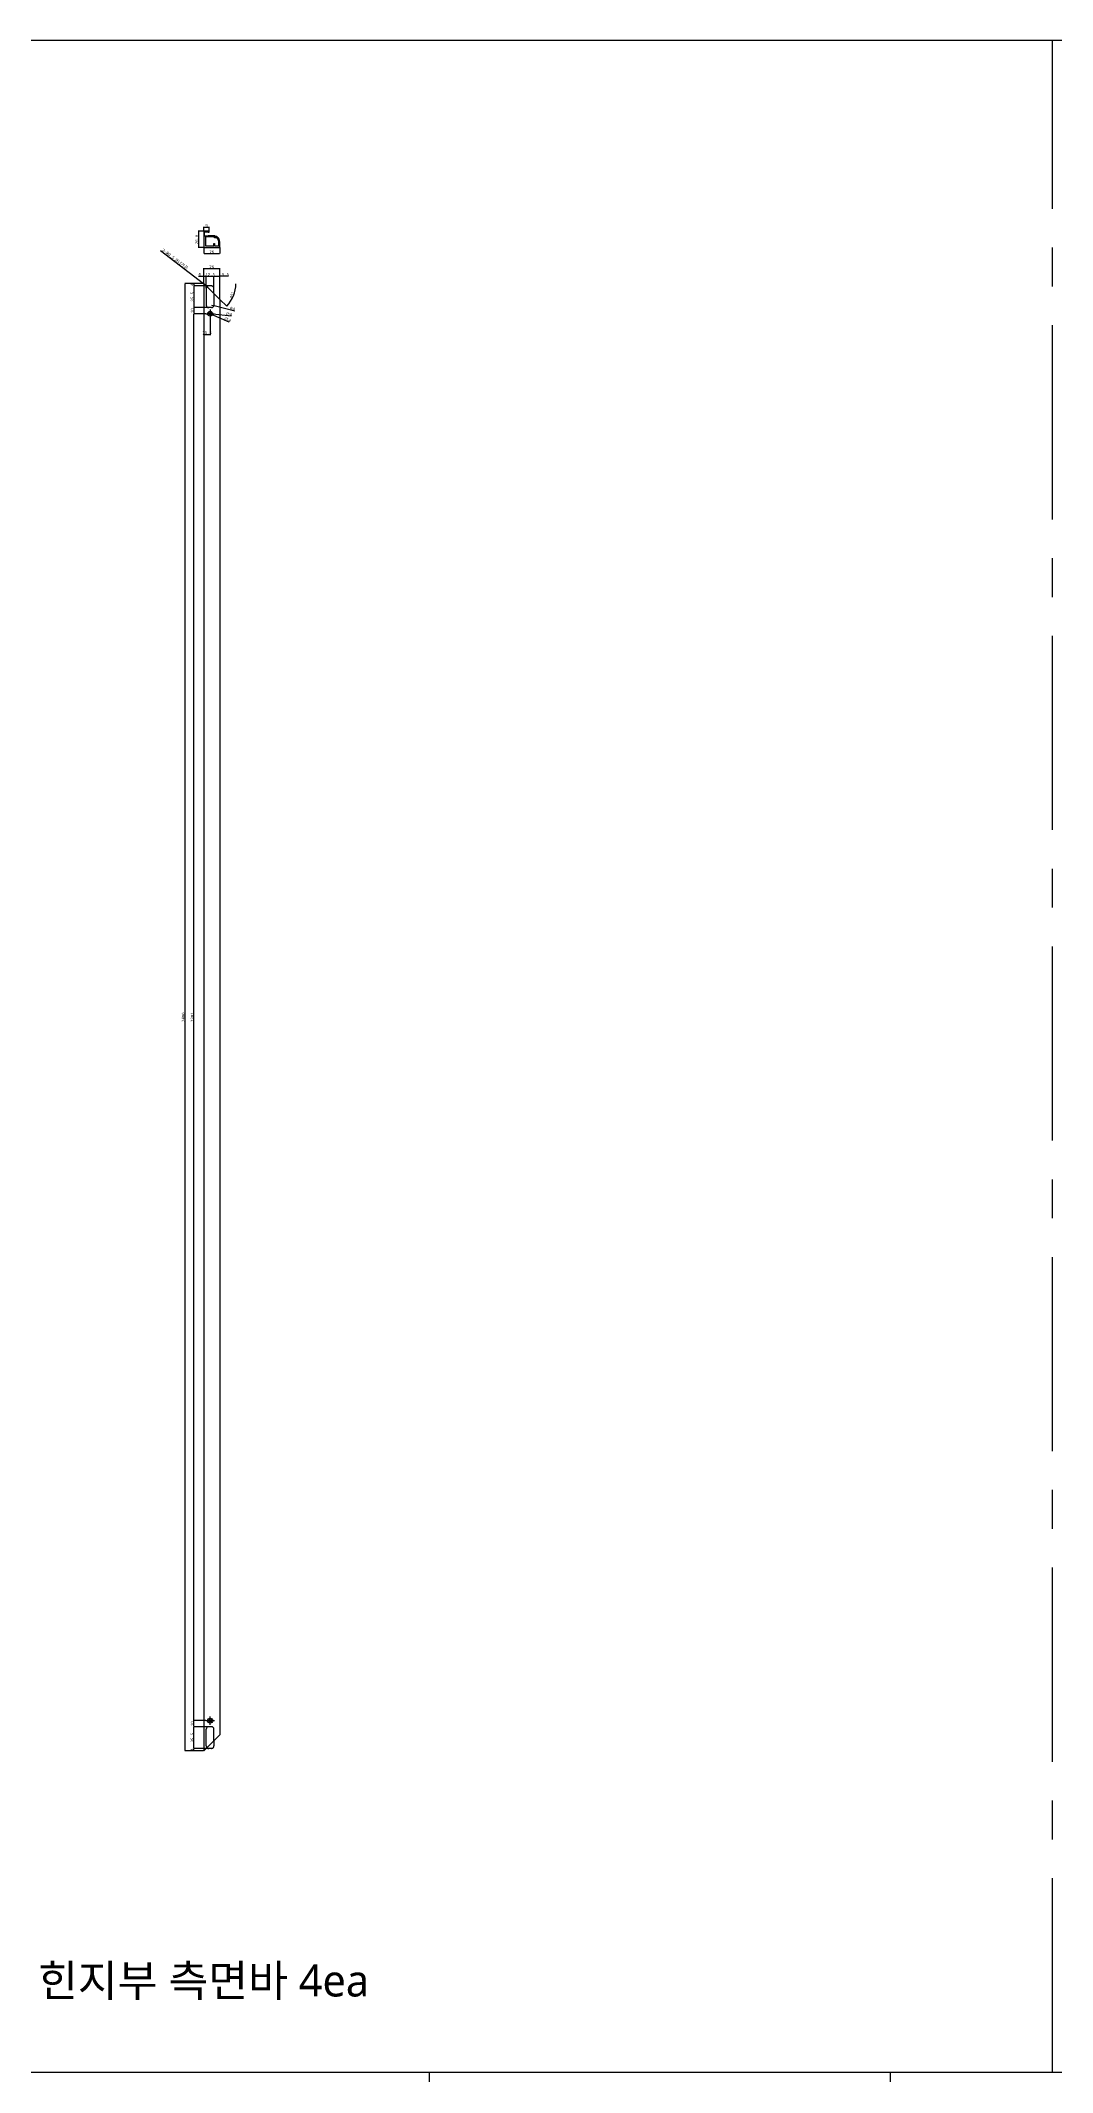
# Model space of a CAD drawing. Header units: millimetres. Extents: x -44117 to 256353, y -2095463 to 65325.
# Drawn here: x -15069 to -13414, y 58379 to 61702 of the extents above; entities that cross this region are included whole.
import ezdxf

# ---------------------------------------------------------------- set-up
doc = ezdxf.new("R2010")
doc.units = ezdxf.units.MM
doc.header["$LTSCALE"] = 10
doc.linetypes.add('CENTER', pattern=[50.8, 31.75, -6.35, 6.35, -6.35])
doc.linetypes.add('HIDDEN', pattern=[9.525, 6.35, -3.175])
doc.layers.add('cen', color=1, linetype='CENTER')
doc.layers.add('hid', color=8, linetype='HIDDEN')
doc.styles.add('고딕', font='')
doc.styles.get('고딕').set_extended_font_data('HYgtrE')
doc.dimstyles.new('hi01 a4 - 1scale', dxfattribs={"dimtxt": 5, "dimasz": 0.5, "dimexe": 0.3, "dimexo": 0.3, "dimgap": 0.2, "dimtad": 1, "dimdec": 1, "dimdsep": 46, "dimtxsty": 'Standard', "dimcen": 1, "dimclrd": 251, "dimclre": 251, "dimclrt": 3, "dimadec": 1, "dimazin": 2, "dimtfac": 1, "dimtdec": 1, "dimtix": 1, "dimtmove": 1, "dimatfit": 3, "dimfxl": 0, "dimarcsym": 0})

msp = doc.modelspace()

# ---------------------------------------------------------------- texts
at = {"color": 142, "insert": (-14802.23438, 58526.30182), "char_height": 52.004575, "width": 1506.5379465, "attachment_point": 5, "style": '고딕'}
msp.add_mtext('{\\fMalgun Gothic|b0|i0|c129|p50;힌지부 측면바 4ea}', dxfattribs=at)

# ---------------------------------------------------------------- blocks, each defined once
blk = doc.blocks.new('*D844')
at = {"color": 251, "lineweight": -2, "transparency": 16777216}
for p, q in [((-14801.7, 61305), (-14801.7, 61329.7)), ((-14801.2, 61329.4), (-14776.2, 61329.4)), ((-14775.7, 61279), (-14775.7, 61329.7))]:
    blk.add_line(p, q, dxfattribs=at)
at = {"color": 251, "transparency": 16777216}
for points in [[(-14801.2, 61329.4), (-14801.2, 61329.3), (-14801.7, 61329.4)], [(-14776.2, 61329.4), (-14776.2, 61329.3), (-14775.7, 61329.4)]]:
    blk.add_solid(points, dxfattribs=at)
at = {"layer": 'Defpoints', "color": 0, "transparency": 16777216}
for p in [(-14775.7, 61329.4), (-14801.7, 61304.7), (-14775.7, 61278.7)]:
    blk.add_point(p, dxfattribs=at)
at = {"color": 3, "transparency": 16777216, "insert": (-14788.7, 61332.1), "char_height": 5, "attachment_point": 5}
blk.add_mtext('26', dxfattribs=at)
blk = doc.blocks.new('*D845')
at = {"color": 251, "lineweight": -2, "transparency": 16777216}
for p, q in [((-14802, 61304.7), (-14818.2, 61304.7)), ((-14794, 61300.7), (-14818.2, 61300.7)), ((-14817.9, 61304.2), (-14817.9, 61301.2))]:
    blk.add_line(p, q, dxfattribs=at)
at = {"color": 251, "transparency": 16777216}
for points in [[(-14818, 61304.2), (-14817.8, 61304.2), (-14817.9, 61304.7)], [(-14818, 61301.2), (-14817.8, 61301.2), (-14817.9, 61300.7)]]:
    blk.add_solid(points, dxfattribs=at)
at = {"layer": 'Defpoints', "color": 0, "transparency": 16777216}
for p in [(-14817.9, 61300.7), (-14801.7, 61304.7), (-14793.7, 61300.7)]:
    blk.add_point(p, dxfattribs=at)
at = {"color": 3, "transparency": 16777216, "insert": (-14820.6, 61302.7), "char_height": 5, "attachment_point": 5, "rotation": 90}
blk.add_mtext('4', dxfattribs=at)
blk = doc.blocks.new('*D846')
at = {"color": 251, "lineweight": -2, "transparency": 16777216}
for p, q in [((-14802, 61300.7), (-14818.2, 61300.7)), ((-14817.9, 61300.2), (-14817.9, 61265.7)), ((-14794, 61265.2), (-14818.2, 61265.2))]:
    blk.add_line(p, q, dxfattribs=at)
at = {"color": 251, "transparency": 16777216}
for points in [[(-14818, 61300.2), (-14817.8, 61300.2), (-14817.9, 61300.7)], [(-14818, 61265.7), (-14817.8, 61265.7), (-14817.9, 61265.2)]]:
    blk.add_solid(points, dxfattribs=at)
at = {"layer": 'Defpoints', "color": 0, "transparency": 16777216}
for p in [(-14801.7, 61300.7), (-14817.9, 61265.2), (-14793.7, 61265.2)]:
    blk.add_point(p, dxfattribs=at)
at = {"color": 3, "transparency": 16777216, "insert": (-14820.6, 61283), "char_height": 5, "attachment_point": 5, "rotation": 90}
blk.add_mtext('35.5', dxfattribs=at)
blk = doc.blocks.new('*D847')
at = {"color": 251, "lineweight": -2, "transparency": 16777216}
for p, q in [((-14802, 61265.2), (-14818.2, 61265.2)), ((-14798.5, 61255.2), (-14818.2, 61255.2)), ((-14817.9, 61264.7), (-14817.9, 61255.7))]:
    blk.add_line(p, q, dxfattribs=at)
at = {"color": 251, "transparency": 16777216}
for points in [[(-14818, 61264.7), (-14817.8, 61264.7), (-14817.9, 61265.2)], [(-14818, 61255.7), (-14817.8, 61255.7), (-14817.9, 61255.2)]]:
    blk.add_solid(points, dxfattribs=at)
at = {"layer": 'Defpoints', "color": 0, "transparency": 16777216}
for p in [(-14817.9, 61255.2), (-14801.7, 61265.2), (-14798.2, 61255.2)]:
    blk.add_point(p, dxfattribs=at)
at = {"color": 3, "transparency": 16777216, "insert": (-14820.6, 61260.2), "char_height": 5, "attachment_point": 5, "rotation": 90}
blk.add_mtext('10', dxfattribs=at)
blk = doc.blocks.new('*D848')
at = {"color": 251, "lineweight": -2, "transparency": 16777216}
blk.add_line((-14775.5, 61278.5), (-14764.3, 61267.4), dxfattribs=at)
blk.add_arc((-14801.7, 61304.7), 52.6, 315.545, 359.455, dxfattribs=at)
at = {"color": 251, "transparency": 16777216}
for points in [[(-14749.2, 61304.2), (-14749.1, 61304.2), (-14749.1, 61304.7)], [(-14764.1, 61267.9), (-14764.3, 61268), (-14764.5, 61267.6)]]:
    blk.add_solid(points, dxfattribs=at)
at = {"layer": 'Defpoints', "color": 0, "transparency": 16777216}
for p in [(-14801.7, 61304.7), (-14801.7, 61304.7), (-14775.7, 61278.7), (-14756.2, 61278.5), (-14733.2, 61304.7)]:
    blk.add_point(p, dxfattribs=at)
at = {"color": 3, "transparency": 16777216, "insert": (-14755.6, 61285.7), "char_height": 5, "attachment_point": 5, "rotation": 67.5}
blk.add_mtext('45°', dxfattribs=at)
blk = doc.blocks.new('*D833')
at = {"color": 251, "lineweight": -2, "transparency": 16777216}
for p, q in [((-14794, 58908.7), (-14818.2, 58908.7)), ((-14802, 58904.7), (-14818.2, 58904.7)), ((-14817.9, 58905.2), (-14817.9, 58908.2))]:
    blk.add_line(p, q, dxfattribs=at)
at = {"color": 251, "transparency": 16777216}
for points in [[(-14818, 58908.2), (-14817.8, 58908.2), (-14817.9, 58908.7)], [(-14818, 58905.2), (-14817.8, 58905.2), (-14817.9, 58904.7)]]:
    blk.add_solid(points, dxfattribs=at)
at = {"layer": 'Defpoints', "color": 0, "transparency": 16777216}
for p in [(-14817.9, 58908.7), (-14801.7, 58904.7), (-14793.7, 58908.7)]:
    blk.add_point(p, dxfattribs=at)
at = {"color": 3, "transparency": 16777216, "insert": (-14820.6, 58906.7), "char_height": 5, "attachment_point": 5, "rotation": 90}
blk.add_mtext('4', dxfattribs=at)
blk = doc.blocks.new('*D834')
at = {"color": 251, "lineweight": -2, "transparency": 16777216}
for p, q in [((-14794, 58944.2), (-14818.2, 58944.2)), ((-14817.9, 58909.2), (-14817.9, 58943.7)), ((-14802, 58908.7), (-14818.2, 58908.7))]:
    blk.add_line(p, q, dxfattribs=at)
at = {"color": 251, "transparency": 16777216}
for points in [[(-14818, 58943.7), (-14817.8, 58943.7), (-14817.9, 58944.2)], [(-14818, 58909.2), (-14817.8, 58909.2), (-14817.9, 58908.7)]]:
    blk.add_solid(points, dxfattribs=at)
at = {"layer": 'Defpoints', "color": 0, "transparency": 16777216}
for p in [(-14817.9, 58944.2), (-14793.7, 58944.2), (-14801.7, 58908.7)]:
    blk.add_point(p, dxfattribs=at)
at = {"color": 3, "transparency": 16777216, "insert": (-14820.6, 58926.5), "char_height": 5, "attachment_point": 5, "rotation": 90}
blk.add_mtext('35.5', dxfattribs=at)
blk = doc.blocks.new('*D849')
at = {"color": 251, "lineweight": -2, "transparency": 16777216}
for p, q in [((-14798.5, 58954.2), (-14818.2, 58954.2)), ((-14817.9, 58944.7), (-14817.9, 58953.7)), ((-14802, 58944.2), (-14818.2, 58944.2))]:
    blk.add_line(p, q, dxfattribs=at)
at = {"color": 251, "transparency": 16777216}
for points in [[(-14818, 58953.7), (-14817.8, 58953.7), (-14817.9, 58954.2)], [(-14818, 58944.7), (-14817.8, 58944.7), (-14817.9, 58944.2)]]:
    blk.add_solid(points, dxfattribs=at)
at = {"layer": 'Defpoints', "color": 0, "transparency": 16777216}
for p in [(-14817.9, 58954.2), (-14798.2, 58954.2), (-14801.7, 58944.2)]:
    blk.add_point(p, dxfattribs=at)
at = {"color": 3, "transparency": 16777216, "insert": (-14820.6, 58949.2), "char_height": 5, "attachment_point": 5, "rotation": 90}
blk.add_mtext('10', dxfattribs=at)
blk = doc.blocks.new('*D850')
at = {"color": 251, "lineweight": -2, "transparency": 16777216}
for p, q in [((-14798.5, 61255.2), (-14818.2, 61255.2)), ((-14817.9, 58954.7), (-14817.9, 61254.7)), ((-14798.5, 58954.2), (-14818.2, 58954.2))]:
    blk.add_line(p, q, dxfattribs=at)
at = {"color": 251, "transparency": 16777216}
for points in [[(-14818, 61254.7), (-14817.8, 61254.7), (-14817.9, 61255.2)], [(-14818, 58954.7), (-14817.8, 58954.7), (-14817.9, 58954.2)]]:
    blk.add_solid(points, dxfattribs=at)
at = {"layer": 'Defpoints', "color": 0, "transparency": 16777216}
for p in [(-14817.9, 61255.2), (-14798.2, 61255.2), (-14798.2, 58954.2)]:
    blk.add_point(p, dxfattribs=at)
at = {"color": 3, "transparency": 16777216, "insert": (-14820.6, 60104.7), "char_height": 5, "attachment_point": 5, "rotation": 90}
blk.add_mtext('2301', dxfattribs=at)
blk = doc.blocks.new('*D851')
at = {"color": 251, "lineweight": -2, "transparency": 16777216}
for p, q in [((-14802, 61304.7), (-14832.9, 61304.7)), ((-14832.6, 61304.2), (-14832.6, 58905.2)), ((-14802, 58904.7), (-14832.9, 58904.7))]:
    blk.add_line(p, q, dxfattribs=at)
at = {"color": 251, "transparency": 16777216}
for points in [[(-14832.7, 61304.2), (-14832.5, 61304.2), (-14832.6, 61304.7)], [(-14832.7, 58905.2), (-14832.5, 58905.2), (-14832.6, 58904.7)]]:
    blk.add_solid(points, dxfattribs=at)
at = {"layer": 'Defpoints', "color": 0, "transparency": 16777216}
for p in [(-14801.7, 61304.7), (-14832.6, 58904.7), (-14801.7, 58904.7)]:
    blk.add_point(p, dxfattribs=at)
at = {"color": 3, "transparency": 16777216, "insert": (-14835.3, 60104.7), "char_height": 5, "attachment_point": 5, "rotation": 90}
blk.add_mtext('2400', dxfattribs=at)
blk = doc.blocks.new('*D852')
at = {"color": 251, "lineweight": -2, "transparency": 16777216}
for p, q in [((-14795.7, 61255.8), (-14796.2, 61255.8)), ((-14795.2, 61255.7), (-14787.2, 61254.7)), ((-14756.9, 61251.1), (-14786.7, 61254.7))]:
    blk.add_line(p, q, dxfattribs=at)
at = {"color": 251, "transparency": 16777216}
for points in [[(-14795.7, 61255.9), (-14795.7, 61255.7), (-14795.2, 61255.7)], [(-14786.7, 61254.8), (-14786.8, 61254.6), (-14787.2, 61254.7)]]:
    blk.add_solid(points, dxfattribs=at)
at = {"layer": 'Defpoints', "color": 0, "transparency": 16777216}
for p in [(-14795.2, 61255.7), (-14787.2, 61254.7)]:
    blk.add_point(p, dxfattribs=at)
at = {"color": 3, "transparency": 16777216, "insert": (-14760.9, 61254.3), "char_height": 5, "attachment_point": 5, "rotation": 353.0474}
blk.add_mtext('∅8', dxfattribs=at)
blk = doc.blocks.new('*D853')
at = {"color": 251, "lineweight": -2, "transparency": 16777216}
for p, q in [((-14793.5, 61256.3), (-14794, 61256.5)), ((-14793, 61256), (-14789.4, 61254.4)), ((-14760.2, 61241.4), (-14788.9, 61254.2))]:
    blk.add_line(p, q, dxfattribs=at)
at = {"color": 251, "transparency": 16777216}
for points in [[(-14793.5, 61256.3), (-14793.5, 61256.2), (-14793, 61256)], [(-14788.9, 61254.3), (-14789, 61254.1), (-14789.4, 61254.4)]]:
    blk.add_solid(points, dxfattribs=at)
at = {"layer": 'Defpoints', "color": 0, "transparency": 16777216}
for p in [(-14793, 61256), (-14789.4, 61254.4)]:
    blk.add_point(p, dxfattribs=at)
at = {"color": 3, "transparency": 16777216, "insert": (-14763, 61245.6), "char_height": 5, "attachment_point": 5, "rotation": 335.9571}
blk.add_mtext('∅4', dxfattribs=at)
blk = doc.blocks.new('*D854')
at = {"color": 251, "lineweight": -2, "transparency": 16777216}
for p, q in [((-14810.6, 61316.8), (-14801.7, 61316.8)), ((-14801.7, 61305), (-14801.7, 61317.1)), ((-14801.2, 61316.8), (-14798.2, 61316.8)), ((-14797.7, 61297), (-14797.7, 61317.1))]:
    blk.add_line(p, q, dxfattribs=at)
at = {"color": 251, "transparency": 16777216}
for points in [[(-14801.2, 61316.9), (-14801.2, 61316.7), (-14801.7, 61316.8)], [(-14798.2, 61316.9), (-14798.2, 61316.7), (-14797.7, 61316.8)]]:
    blk.add_solid(points, dxfattribs=at)
at = {"layer": 'Defpoints', "color": 0, "transparency": 16777216}
for p in [(-14797.7, 61316.8), (-14801.7, 61304.7), (-14797.7, 61296.7)]:
    blk.add_point(p, dxfattribs=at)
at = {"color": 3, "transparency": 16777216, "insert": (-14808.7, 61319.5), "char_height": 5, "attachment_point": 5}
blk.add_mtext('4', dxfattribs=at)
blk = doc.blocks.new('*D855')
at = {"color": 251, "lineweight": -2, "transparency": 16777216}
for p, q in [((-14798.2, 61316.8), (-14798.7, 61316.8)), ((-14797.7, 61297), (-14797.7, 61317.1)), ((-14797.7, 61316.8), (-14785.2, 61316.8)), ((-14785.2, 61297), (-14785.2, 61317.1)), ((-14784.7, 61316.8), (-14784.2, 61316.8))]:
    blk.add_line(p, q, dxfattribs=at)
at = {"color": 251, "transparency": 16777216}
for points in [[(-14798.2, 61316.9), (-14798.2, 61316.7), (-14797.7, 61316.8)], [(-14784.7, 61316.9), (-14784.7, 61316.7), (-14785.2, 61316.8)]]:
    blk.add_solid(points, dxfattribs=at)
at = {"layer": 'Defpoints', "color": 0, "transparency": 16777216}
for p in [(-14785.2, 61316.8), (-14797.7, 61296.7), (-14785.2, 61296.7)]:
    blk.add_point(p, dxfattribs=at)
at = {"color": 3, "transparency": 16777216, "insert": (-14791.5, 61319.5), "char_height": 5, "attachment_point": 5}
blk.add_mtext('12.5', dxfattribs=at)
blk = doc.blocks.new('*D856')
at = {"color": 251, "lineweight": -2, "transparency": 16777216}
for p, q in [((-14785.2, 61297), (-14785.2, 61317.1)), ((-14784.7, 61316.8), (-14776.2, 61316.8)), ((-14775.7, 61297), (-14775.7, 61317.1)), ((-14761.4, 61316.8), (-14775.7, 61316.8))]:
    blk.add_line(p, q, dxfattribs=at)
at = {"color": 251, "transparency": 16777216}
for points in [[(-14784.7, 61316.9), (-14784.7, 61316.7), (-14785.2, 61316.8)], [(-14776.2, 61316.9), (-14776.2, 61316.7), (-14775.7, 61316.8)]]:
    blk.add_solid(points, dxfattribs=at)
at = {"layer": 'Defpoints', "color": 0, "transparency": 16777216}
for p in [(-14775.7, 61316.8), (-14785.2, 61296.7), (-14775.7, 61296.7)]:
    blk.add_point(p, dxfattribs=at)
at = {"color": 3, "transparency": 16777216, "insert": (-14766.6, 61319.5), "char_height": 5, "attachment_point": 5}
blk.add_mtext('9.5', dxfattribs=at)
blk = doc.blocks.new('*D857')
at = {"color": 251, "lineweight": -2, "transparency": 16777216}
for p, q in [((-14789.2, 61269.2), (-14785.3, 61268.3)), ((-14751.1, 61259.7), (-14784.8, 61268.1))]:
    blk.add_line(p, q, dxfattribs=at)
at = {"color": 251, "transparency": 16777216}
blk.add_solid([(-14784.8, 61268.2), (-14784.9, 61268.1), (-14785.3, 61268.3)], dxfattribs=at)
at = {"layer": 'Defpoints', "color": 0, "transparency": 16777216}
for p in [(-14789.2, 61269.2), (-14785.3, 61268.3)]:
    blk.add_point(p, dxfattribs=at)
at = {"color": 3, "transparency": 16777216, "insert": (-14754.7, 61263.4), "char_height": 5, "attachment_point": 5, "rotation": 345.9336}
blk.add_mtext('R4', dxfattribs=at)
blk = doc.blocks.new('*D858')
at = {"color": 251, "lineweight": -2, "transparency": 16777216}
for p, q in [((-14801.7, 61389.5), (-14801.7, 61397.2)), ((-14801.2, 61396.9), (-14793.2, 61396.9)), ((-14792.7, 61389.2), (-14792.7, 61397.2))]:
    blk.add_line(p, q, dxfattribs=at)
at = {"color": 251, "transparency": 16777216}
for points in [[(-14801.2, 61397), (-14801.2, 61396.8), (-14801.7, 61396.9)], [(-14793.2, 61397), (-14793.2, 61396.8), (-14792.7, 61396.9)]]:
    blk.add_solid(points, dxfattribs=at)
at = {"layer": 'Defpoints', "color": 0, "transparency": 16777216}
for p in [(-14801.7, 61389.2), (-14792.7, 61396.9), (-14792.7, 61388.9)]:
    blk.add_point(p, dxfattribs=at)
at = {"color": 3, "transparency": 16777216, "insert": (-14797.2, 61399.6), "char_height": 5, "attachment_point": 5}
blk.add_mtext('9', dxfattribs=at)
blk = doc.blocks.new('*D859')
at = {"color": 251, "lineweight": -2, "transparency": 16777216}
for p, q in [((-14801, 61390.2), (-14810.9, 61390.2)), ((-14810.6, 61389.7), (-14810.6, 61363.9)), ((-14801, 61363.4), (-14810.9, 61363.4))]:
    blk.add_line(p, q, dxfattribs=at)
at = {"color": 251, "transparency": 16777216}
for points in [[(-14810.7, 61389.7), (-14810.5, 61389.7), (-14810.6, 61390.2)], [(-14810.7, 61363.9), (-14810.5, 61363.9), (-14810.6, 61363.4)]]:
    blk.add_solid(points, dxfattribs=at)
at = {"layer": 'Defpoints', "color": 0, "transparency": 16777216}
for p in [(-14800.7, 61390.2), (-14810.6, 61363.4), (-14800.7, 61363.4)]:
    blk.add_point(p, dxfattribs=at)
at = {"color": 3, "transparency": 16777216, "insert": (-14813.3, 61376.8), "char_height": 5, "attachment_point": 5, "rotation": 90}
blk.add_mtext('26.8', dxfattribs=at)
blk = doc.blocks.new('*D860')
at = {"color": 251, "lineweight": -2, "transparency": 16777216}
for p, q in [((-14801.7, 61363.6), (-14801.7, 61353.5)), ((-14801.2, 61353.8), (-14776.2, 61353.8)), ((-14775.7, 61363.6), (-14775.7, 61353.5))]:
    blk.add_line(p, q, dxfattribs=at)
at = {"color": 251, "transparency": 16777216}
for points in [[(-14801.2, 61353.9), (-14801.2, 61353.7), (-14801.7, 61353.8)], [(-14776.2, 61353.9), (-14776.2, 61353.7), (-14775.7, 61353.8)]]:
    blk.add_solid(points, dxfattribs=at)
at = {"layer": 'Defpoints', "color": 0, "transparency": 16777216}
for p in [(-14801.7, 61363.9), (-14775.7, 61363.9), (-14775.7, 61353.8)]:
    blk.add_point(p, dxfattribs=at)
at = {"color": 3, "transparency": 16777216, "insert": (-14788.7, 61356.5), "char_height": 5, "attachment_point": 5}
blk.add_mtext('26', dxfattribs=at)
blk = doc.blocks.new('*D861')
at = {"color": 251, "lineweight": -2, "transparency": 16777216}
for p, q in [((-14801.7, 61242.8), (-14801.7, 61221)), ((-14791.2, 61247.9), (-14791.2, 61221)), ((-14802.2, 61221.3), (-14802.7, 61221.3)), ((-14801.7, 61221.3), (-14791.2, 61221.3)), ((-14790.7, 61221.3), (-14790.2, 61221.3))]:
    blk.add_line(p, q, dxfattribs=at)
at = {"color": 251, "transparency": 16777216}
for points in [[(-14802.2, 61221.4), (-14802.2, 61221.2), (-14801.7, 61221.3)], [(-14790.7, 61221.4), (-14790.7, 61221.2), (-14791.2, 61221.3)]]:
    blk.add_solid(points, dxfattribs=at)
at = {"layer": 'Defpoints', "color": 0, "transparency": 16777216}
for p in [(-14801.7, 61243.1), (-14791.2, 61248.2), (-14791.2, 61221.3)]:
    blk.add_point(p, dxfattribs=at)
at = {"color": 3, "transparency": 16777216, "insert": (-14796.5, 61224), "char_height": 5, "attachment_point": 5}
blk.add_mtext('10.5', dxfattribs=at)
blk = doc.blocks.new('*D843')
at = {"color": 251, "lineweight": -2, "transparency": 16777216}
for p, q in [((-14872.6, 61358.8), (-14802, 61304.8)), ((-14801.2, 61304.2), (-14801.6, 61304.5))]:
    blk.add_line(p, q, dxfattribs=at)
at = {"color": 251, "transparency": 16777216}
blk.add_solid([(-14802, 61304.9), (-14802.1, 61304.8), (-14801.6, 61304.5)], dxfattribs=at)
at = {"layer": 'Defpoints', "color": 0, "transparency": 16777216}
for p in [(-14801.6, 61304.5), (-14801.2, 61304.2)]:
    blk.add_point(p, dxfattribs=at)
at = {"color": 3, "transparency": 16777216, "insert": (-14848.9, 61344.5), "char_height": 5, "attachment_point": 5, "rotation": 322.5986}
blk.add_mtext('2-R0.5{\\f굴림|b0|i0|c129|p50; 코너가공}', dxfattribs=at)
blk = doc.blocks.new('A$C2EC13F1B')
at = {"color": 7}
for p, q in [((-3.67, -0.83), (-1.17, 4.17)), ((-1.17, 4.17), (1.33, -0.83))]:
    blk.add_line(p, q, dxfattribs=at)
blk.add_lwpolyline([(-3.67, -0.83), (1.33, -0.83)], dxfattribs=at)
blk = doc.blocks.new('a4 1scale')
at = {"color": 8}
for p, q in [((-15144.83, -4477.05), (-14867.83, -4477.05)), ((-15097.66, -4499.61), (-15097.66, -4477.05)), ((-15057.67, -4499.62), (-15057.67, -4477.06)), ((-15019.68, -4499.62), (-15019.68, -4477.06)), ((-14981.69, -4499.62), (-14981.69, -4477.06)), ((-14943.7, -4499.62), (-14943.7, -4477.06)), ((-14905.71, -4499.62), (-14905.71, -4477.06)), ((-15028.06, -4478.06), (-15028.06, -4498.62)), ((-14980.9, -4480.63), (-14944.7, -4480.63)), ((-14975.07, -4480.63), (-14975.07, -4498.62)), ((-14952.08, -4480.63), (-14952.08, -4498.62)), ((-14942.91, -4480.63), (-14906.71, -4480.63)), ((-15056.67, -4483.2), (-15020.68, -4483.2)), ((-15018.68, -4483.2), (-14982.69, -4483.2)), ((-14980.9, -4486.63), (-14944.7, -4486.63)), ((-14942.91, -4486.63), (-14906.71, -4486.63)), ((-15096.66, -4488.33), (-15058.67, -4488.34)), ((-15056.67, -4488.34), (-15020.68, -4488.34)), ((-15018.68, -4488.34), (-14982.69, -4488.34)), ((-15141.53, -4492.95), (-15101.88, -4492.95)), ((-15056.67, -4493.48), (-15020.68, -4493.48)), ((-15018.68, -4493.48), (-14982.69, -4493.48)), ((-14980.9, -4492.63), (-14944.7, -4492.63)), ((-14942.91, -4492.63), (-14906.71, -4492.63))]:
    blk.add_line(p, q, dxfattribs=at)
for points in [[(-15154.83, -4509.61), (-14857.83, -4509.61), (-14857.83, -4299.61), (-15154.83, -4299.61)], [(-15144.83, -4499.61), (-14867.83, -4499.61), (-14867.83, -4309.61), (-15144.83, -4309.61)]]:
    blk.add_lwpolyline(points, close=True)
for points in [[(-15143.82, -4478.05), (-15098.66, -4478.05), (-15098.66, -4498.61), (-15143.83, -4498.61)], [(-15058.67, -4478.06), (-15096.66, -4478.05), (-15096.66, -4498.61), (-15058.66, -4498.62)], [(-15056.67, -4478.06), (-15020.68, -4478.06), (-15020.68, -4498.62), (-15056.67, -4498.62)], [(-15018.68, -4478.06), (-14982.69, -4478.06), (-14982.69, -4498.62), (-15018.68, -4498.62)]]:
    blk.add_lwpolyline(points, close=True, dxfattribs=at)
for points in [[(-14944.7, -4480.63), (-14944.7, -4498.62), (-14980.9, -4498.62), (-14980.9, -4480.63)], [(-14906.71, -4480.63), (-14906.71, -4498.62), (-14942.91, -4498.62), (-14942.91, -4480.63)]]:
    blk.add_lwpolyline(points, dxfattribs=at)
at = {"color": 8, "xscale": 0.7469071166727064, "yscale": 0.7469071166727064, "zscale": 0.7469071166727064}
for p in [(-14977.06, -4485.3), (-14977.06, -4491.3), (-14977.06, -4497.29)]:
    blk.add_blockref('A$C2EC13F1B', p, dxfattribs=at)
at = {"color": 8, "style": '고딕'}
for s, insert, char_height, width, attachment_point in [('{\\fMalgun Gothic|b0|i0|c129|p50;PROJECT}', (-15095.45, -4478.74), 1.6004, 37.4801, 1), ('{\\fMalgun Gothic|b0|i0|c129|p50;설 계}', (-15055.65, -4478.55), 1.4003, 21.6513, 1), ('{\\fGulim|b0|i0|c129|p50;일자}', (-15027.2, -4478.57), 1.4, 24.7824, 1), ('{\\fMalgun Gothic|b0|i0|c129|p50;재 질}', (-15017.66, -4478.55), 1.4003, 21.6513, 1), ('{\\fMalgun Gothic|b0|i0|c129|p50;수정사항}', (-14980.67, -4478.55), 1.4003, 21.6513, 1), ('{\\fMalgun Gothic|b0|i0|c129|p50;도면 no.}', (-14941.63, -4478.55), 1.4003, 21.6513, 1), ('{\\fMalgun Gothic|b0|i0|c129|p50;Note.}', (-14903.64, -4478.55), 1.4003, 21.6513, 1), ('{\\fMalgun Gothic|b0|i0|c129|p50;no.}', (-14980.32, -4481.07), 0.96, 25.9815, 1), ('{\\fMalgun Gothic|b0|i0|c129|p50;내용}', (-14974.49, -4481.07), 0.96, 25.9815, 1), ('{\\fMalgun Gothic|b0|i0|c129|p50;일자}', (-14951.5, -4481.07), 0.96, 25.9815, 1), ('{\\fGulim|b0|i0|c129|p50;완\\fMalgun Gothic|b0|i0|c129|p50;제품}', (-14941.66, -4481.32), 1.4003, 21.6513, 1), ('{\\fMalgun Gothic|b0|i0|c129|p50;검 토}', (-15055.65, -4483.82), 1.4003, 21.6513, 1), ('{\\fMalgun Gothic|b0|i0|c129|p50;수 량}', (-15017.66, -4483.82), 1.4003, 21.6513, 1), ('{\\fMalgun Gothic|b0|i0|c129|p50;반제품}', (-14941.66, -4487.32), 1.4003, 21.6513, 1), ('{\\fMalgun Gothic|b0|i0|c129|p50;도면명}', (-15095.89, -4489.07), 1.6004, 37.4801, 1), ('{\\fMalgun Gothic|b0|i0|c129|p50;승 인}', (-15055.65, -4489.02), 1.4003, 21.6513, 1), ('{\\fMalgun Gothic|b0|i0|c129|p50;마 감}', (-15017.66, -4489.02), 1.4003, 21.6513, 1), ('{\\fMalgun Gothic|b0|i0|c129|p50;척 도 }', (-15055.65, -4494.02), 1.4003, 21.6513, 1), ('{\\fGulim|b0|i0|c129|p50;단 위}', (-15034.68, -4494.09), 1.4003, 21.6513, 1), ('{\\fMalgun Gothic|b0|i0|c129|p50;규 격 }', (-15017.66, -4494.02), 1.4003, 21.6513, 1), ('{\\fMalgun Gothic|b0|i0|c129|p50;Page}', (-14941.66, -4493.32), 1.4003, 21.6513, 1), ('mm', (-15024.45, -4496.13), 1.7, 15.2516, 5), ('{\\C8;P-01-01}', (-15144.37, -4500.78), 1.8004, 27.0059, 1), ('{\\C8;A4 ( 297 X 210 )}', (-14868.4, -4500.78), 1.8004, 27.0059, 3)]:
    blk.add_mtext(s, dxfattribs=dict(at, insert=insert, char_height=char_height, width=width, attachment_point=attachment_point))

# ---------------------------------------------------------------- dimensions: what is measured, and where the dimension line sits
for base, p1, p2, angle, picture, middle in [((-14810.57363, 61363.36584), (-14800.71173, 61390.16422), (-14800.71173, 61363.36584), 90, '*D859', (-14813.27363, 61376.76503)), ((-14832.6034, 58904.73338), (-14801.71173, 61304.73338), (-14801.71173, 58904.73338), 90, '*D851', (-14835.3034, 60104.73338)), ((-14817.88248, 61300.73338), (-14801.71173, 61304.73338), (-14793.71173, 61300.73338), 90, '*D845', (-14820.58248, 61302.73338)), ((-14817.88248, 61265.23338), (-14801.71173, 61300.73338), (-14793.71173, 61265.23338), 90, '*D846', (-14820.58248, 61282.98338)), ((-14817.88248, 61255.23338), (-14801.71173, 61265.23338), (-14798.21173, 61255.23338), 90, '*D847', (-14820.58248, 61260.23338)), ((-14817.88248, 61255.23338), (-14798.21173, 58954.23338), (-14798.21173, 61255.23338), 90, '*D850', (-14820.58248, 60104.73338)), ((-14817.88248, 58954.23338), (-14801.71173, 58944.23338), (-14798.21173, 58954.23338), 270, '*D849', (-14820.58248, 58949.23338)), ((-14817.88248, 58944.23338), (-14801.71173, 58908.73338), (-14793.71173, 58944.23338), 270, '*D834', (-14820.58248, 58926.48338)), ((-14817.88248, 58908.73338), (-14801.71173, 58904.73338), (-14793.71173, 58908.73338), 270, '*D833', (-14820.58248, 58906.73338))]:
    dim = msp.add_linear_dim(base=base, p1=p1, p2=p2, angle=angle, dimstyle='hi01 a4 - 1scale')
    dim.commit()
    dim.dimension.update_dxf_attribs({"geometry": picture, "text_midpoint": middle})
for base, p1, p2, picture, middle in [((-14792.71173, 61396.89785), (-14801.71173, 61389.16422), (-14792.71173, 61388.86422), '*D858', (-14797.21173, 61399.59785)), ((-14775.71426, 61353.81646), (-14801.71173, 61363.86584), (-14775.71426, 61363.86584), '*D860', (-14788.713, 61356.51646)), ((-14775.71426, 61329.36349), (-14801.71173, 61304.73338), (-14775.71426, 61278.73592), '*D844', (-14788.713, 61332.06349)), ((-14785.21173, 61316.81782), (-14797.71173, 61296.73338), (-14785.21173, 61296.73338), '*D855', (-14791.46173, 61319.51782)), ((-14791.21173, 61221.29413), (-14801.71173, 61243.11884), (-14791.21173, 61248.23338), '*D861', (-14796.46173, 61223.99413))]:
    dim = msp.add_linear_dim(base=base, p1=p1, p2=p2, dimstyle='hi01 a4 - 1scale')
    dim.commit()
    dim.dimension.update_dxf_attribs({"geometry": picture, "text_midpoint": middle})
dim = msp.add_radius_dim(center=(-14801.21173, 61304.23338), mpoint=(-14801.60893, 61304.53708), text='2-<>{\\f굴림|b0|i0|c129|p50; 코너가공}', dimstyle='hi01 a4 - 1scale', override={"dimtxsty": 'Standard'})
dim.commit()
dim.dimension.update_dxf_attribs({"geometry": '*D843', "text_midpoint": (-14850.72842, 61342.09368), "dimtype": 164})
for base, p1, p2, picture, middle in [((-14797.71173, 61316.81782), (-14801.71173, 61304.73338), (-14797.71173, 61296.73338), '*D854', (-14808.74826, 61319.51782)), ((-14775.71426, 61316.81782), (-14785.21173, 61296.73338), (-14775.71426, 61296.73338), '*D856', (-14766.55431, 61319.57069))]:
    dim = msp.add_linear_dim(base=base, p1=p1, p2=p2, dimstyle='hi01 a4 - 1scale')
    dim.commit()
    dim.dimension.update_dxf_attribs({"geometry": picture, "text_midpoint": middle, "dimtype": 160})
dim = msp.add_angular_dim_2l(base=(-14756.19059, 61278.45174), line1=((-14801.71173, 61304.73338), (-14733.2497, 61304.73338)), line2=((-14801.71173, 61304.73338), (-14775.71426, 61278.73592)), dimstyle='hi01 a4 - 1scale')
dim.commit()
dim.dimension.update_dxf_attribs({"geometry": '*D848', "text_midpoint": (-14755.64407, 61285.65153)})
for p1, p2, picture, middle in [((-14795.18232, 61255.71758), (-14787.24114, 61254.74919), '*D852', (-14761.26138, 61251.58108)), ((-14793.03821, 61256.04823), (-14789.38525, 61254.41854), '*D853', (-14764.14883, 61243.15989))]:
    dim = msp.add_diameter_dim_2p(p1=p1, p2=p2, dimstyle='hi01 a4 - 1scale')
    dim.commit()
    dim.dimension.update_dxf_attribs({"geometry": picture, "text_midpoint": middle, "dimtype": 163})
dim = msp.add_radius_dim(center=(-14789.21173, 61269.23338), mpoint=(-14785.33167, 61268.2612), dimstyle='hi01 a4 - 1scale')
dim.commit()
dim.dimension.update_dxf_attribs({"geometry": '*D857', "text_midpoint": (-14755.34358, 61260.74737), "dimtype": 164})

# ---------------------------------------------------------------- linework, layer by layer
for p, q in [((-14801.71173, 61304.73338), (-14775.71426, 61278.73592)), ((-14801.71173, 61304.73338), (-14801.71173, 58904.73338)), ((-14797.71173, 61296.73338), (-14797.71173, 61269.23338)), ((-14785.21173, 61288.23338), (-14785.21173, 61269.23338)), ((-14775.71426, 61278.73592), (-14775.71426, 58930.73085)), ((-14789.21173, 61265.23338), (-14793.71173, 61265.23338)), ((-14801.71173, 58904.73338), (-14775.71426, 58930.73085)), ((-14797.71173, 58912.73338), (-14797.71173, 58940.23338)), ((-14789.21173, 58944.23338), (-14793.71173, 58944.23338)), ((-14785.21173, 58921.23338), (-14785.21173, 58940.23338))]:
    msp.add_line(p, q)
for points in [[(-14801.21173, 61363.36584), (-14776.21426, 61363.36584, 0.4142135624), (-14775.71426, 61363.86584), (-14775.71426, 61373.06422, 0.4142135624), (-14776.01426, 61373.36422), (-14776.01932, 61373.36422, -0.4043730092), (-14776.31915, 61373.65411, 0.022416536), (-14776.37962, 61374.42247, -0.4043730092), (-14776.12883, 61374.75569, 0.424123069), (-14775.88121, 61375.10889, 0.022416536), (-14776.07369, 61375.91062, 0.424123069), (-14776.45467, 61376.11291, -0.4043730092), (-14776.8294, 61376.29595, 0.022416536), (-14777.12435, 61377.00803, -0.4043730092), (-14776.98881, 61377.40244, 0.424123069), (-14776.86245, 61377.81487, 0.022416536), (-14777.29326, 61378.51788, 0.424123069), (-14777.7181, 61378.59253, -0.4043730092), (-14778.13106, 61378.65082, 0.022416536), (-14778.63162, 61379.2369, -0.4043730092), (-14778.62459, 61379.65389, 0.4241230691), (-14778.63186, 61380.08519, 0.022416536), (-14779.25883, 61380.62066, 0.424123069), (-14779.68595, 61380.56038, -0.4043730092), (-14780.09671, 61380.4882, 0.022416536), (-14780.75387, 61380.89091, -0.4043730092), (-14780.87604, 61381.28967, 0.424123069), (-14781.01624, 61381.69761, 0.022416536), (-14781.77799, 61382.01314, 0.4241230691), (-14782.16557, 61381.82381, -0.4043730092), (-14782.53393, 61381.62824, 0.022416536), (-14783.28337, 61381.80816, -0.4043730092), (-14783.52279, 61382.14965, 0.424123069), (-14783.78218, 61382.4943, 0.0308511276), (-14784.91426, 61382.56422), (-14794.21173, 61382.56422, 0.4142135624), (-14794.51173, 61382.26422), (-14794.51173, 61382.16422, -0.4142135624), (-14794.71173, 61381.96422), (-14800.21173, 61381.96422, -0.4142135624), (-14800.51173, 61382.26422), (-14800.51173, 61388.86422, -0.4142135624), (-14800.21173, 61389.16422), (-14794.71173, 61389.16422, -0.4142135624), (-14794.51173, 61388.96422), (-14794.51173, 61388.86422, 0.4142135624), (-14794.21173, 61388.56422), (-14793.01173, 61388.56422, 0.855700792), (-14792.92009, 61389.14988), (-14794.76114, 61390.16422), (-14800.71173, 61390.16422, 0.4142135624), (-14801.71173, 61389.16422), (-14801.71173, 61363.86584, 0.4142135623), (-14801.21173, 61363.36584)], [(-14784.01173, 61379.16422), (-14784.01173, 61380.96422), (-14799.21173, 61380.96422), (-14799.21173, 61366.36422), (-14785.51173, 61366.36422), (-14785.51173, 61370.16422, -0.4142135624), (-14785.31173, 61370.36422), (-14784.41173, 61370.36422, -0.4142135624), (-14784.21173, 61370.16422), (-14784.21173, 61366.36422), (-14777.31426, 61366.36422), (-14777.31426, 61373.36422, 0.2205202393), (-14780.00305, 61379.16422), (-14784.01173, 61379.16422)]]:
    msp.add_lwpolyline(points, format="xyb", close=True)
for centre, radius in [((-14791.21173, 61255.23338), 4), ((-14791.21173, 61255.23338), 2), ((-14791.21173, 58954.23338), 4), ((-14791.21173, 58954.23338), 2)]:
    msp.add_circle(centre, radius)
for centre, radius, start, end in [((-14801.21173, 61304.23338), 0.5, 135, 180), ((-14793.71173, 61296.73338), 4, 135, 180), ((-14793.71173, 61269.23338), 4, 180, 270), ((-14789.21173, 61269.23338), 4, 270, 0), ((-14793.71173, 58940.23338), 4, 90, 180), ((-14789.21173, 58940.23338), 4, 0, 90), ((-14793.71173, 58912.73338), 4, 180, 225)]:
    msp.add_arc(centre, radius, start, end)
at = {"layer": 'cen'}
for p, q in [((-13413.72359, 58378.93891), (-13413.72359, 61701.91753)), ((-14798.21173, 61255.23338), (-14784.21173, 61255.23338)), ((-14791.21173, 61262.23338), (-14791.21173, 61248.23338)), ((-14798.21173, 58954.23338), (-14784.21173, 58954.23338)), ((-14791.21173, 58947.23338), (-14791.21173, 58961.23338))]:
    msp.add_line(p, q, dxfattribs=at)
at = {"layer": 'hid'}
for p, q in [((-14789.21173, 61300.73338), (-14793.71173, 61300.73338)), ((-14785.21173, 61288.23338), (-14785.21173, 61296.73338)), ((-14785.21173, 58921.23338), (-14785.21173, 58912.73338)), ((-14789.21173, 58908.73338), (-14793.71173, 58908.73338))]:
    msp.add_line(p, q, dxfattribs=at)
for centre, start, end in [((-14793.71173, 61296.73338), 90, 135), ((-14789.21173, 61296.73338), 0, 90), ((-14793.71173, 58912.73338), 225, 270), ((-14789.21173, 58912.73338), 270, 0)]:
    msp.add_arc(centre, 4, start, end, dxfattribs=at)

# ---------------------------------------------------------------- block references
at = {"color": 1, "xscale": 19.845, "yscale": 19.845, "zscale": 19.845}
msp.add_blockref('a4 1scale', (284386.89379, 147226.10852), dxfattribs=at)

msp.set_redraw_order([(e.dxf.handle, doc.entitydb.next_handle()) for e in msp.query("TEXT MTEXT ATTDEF DIMENSION ARC_DIMENSION")])  # texts and dimensions are drawn at this point

doc.saveas('drawing.dxf')
